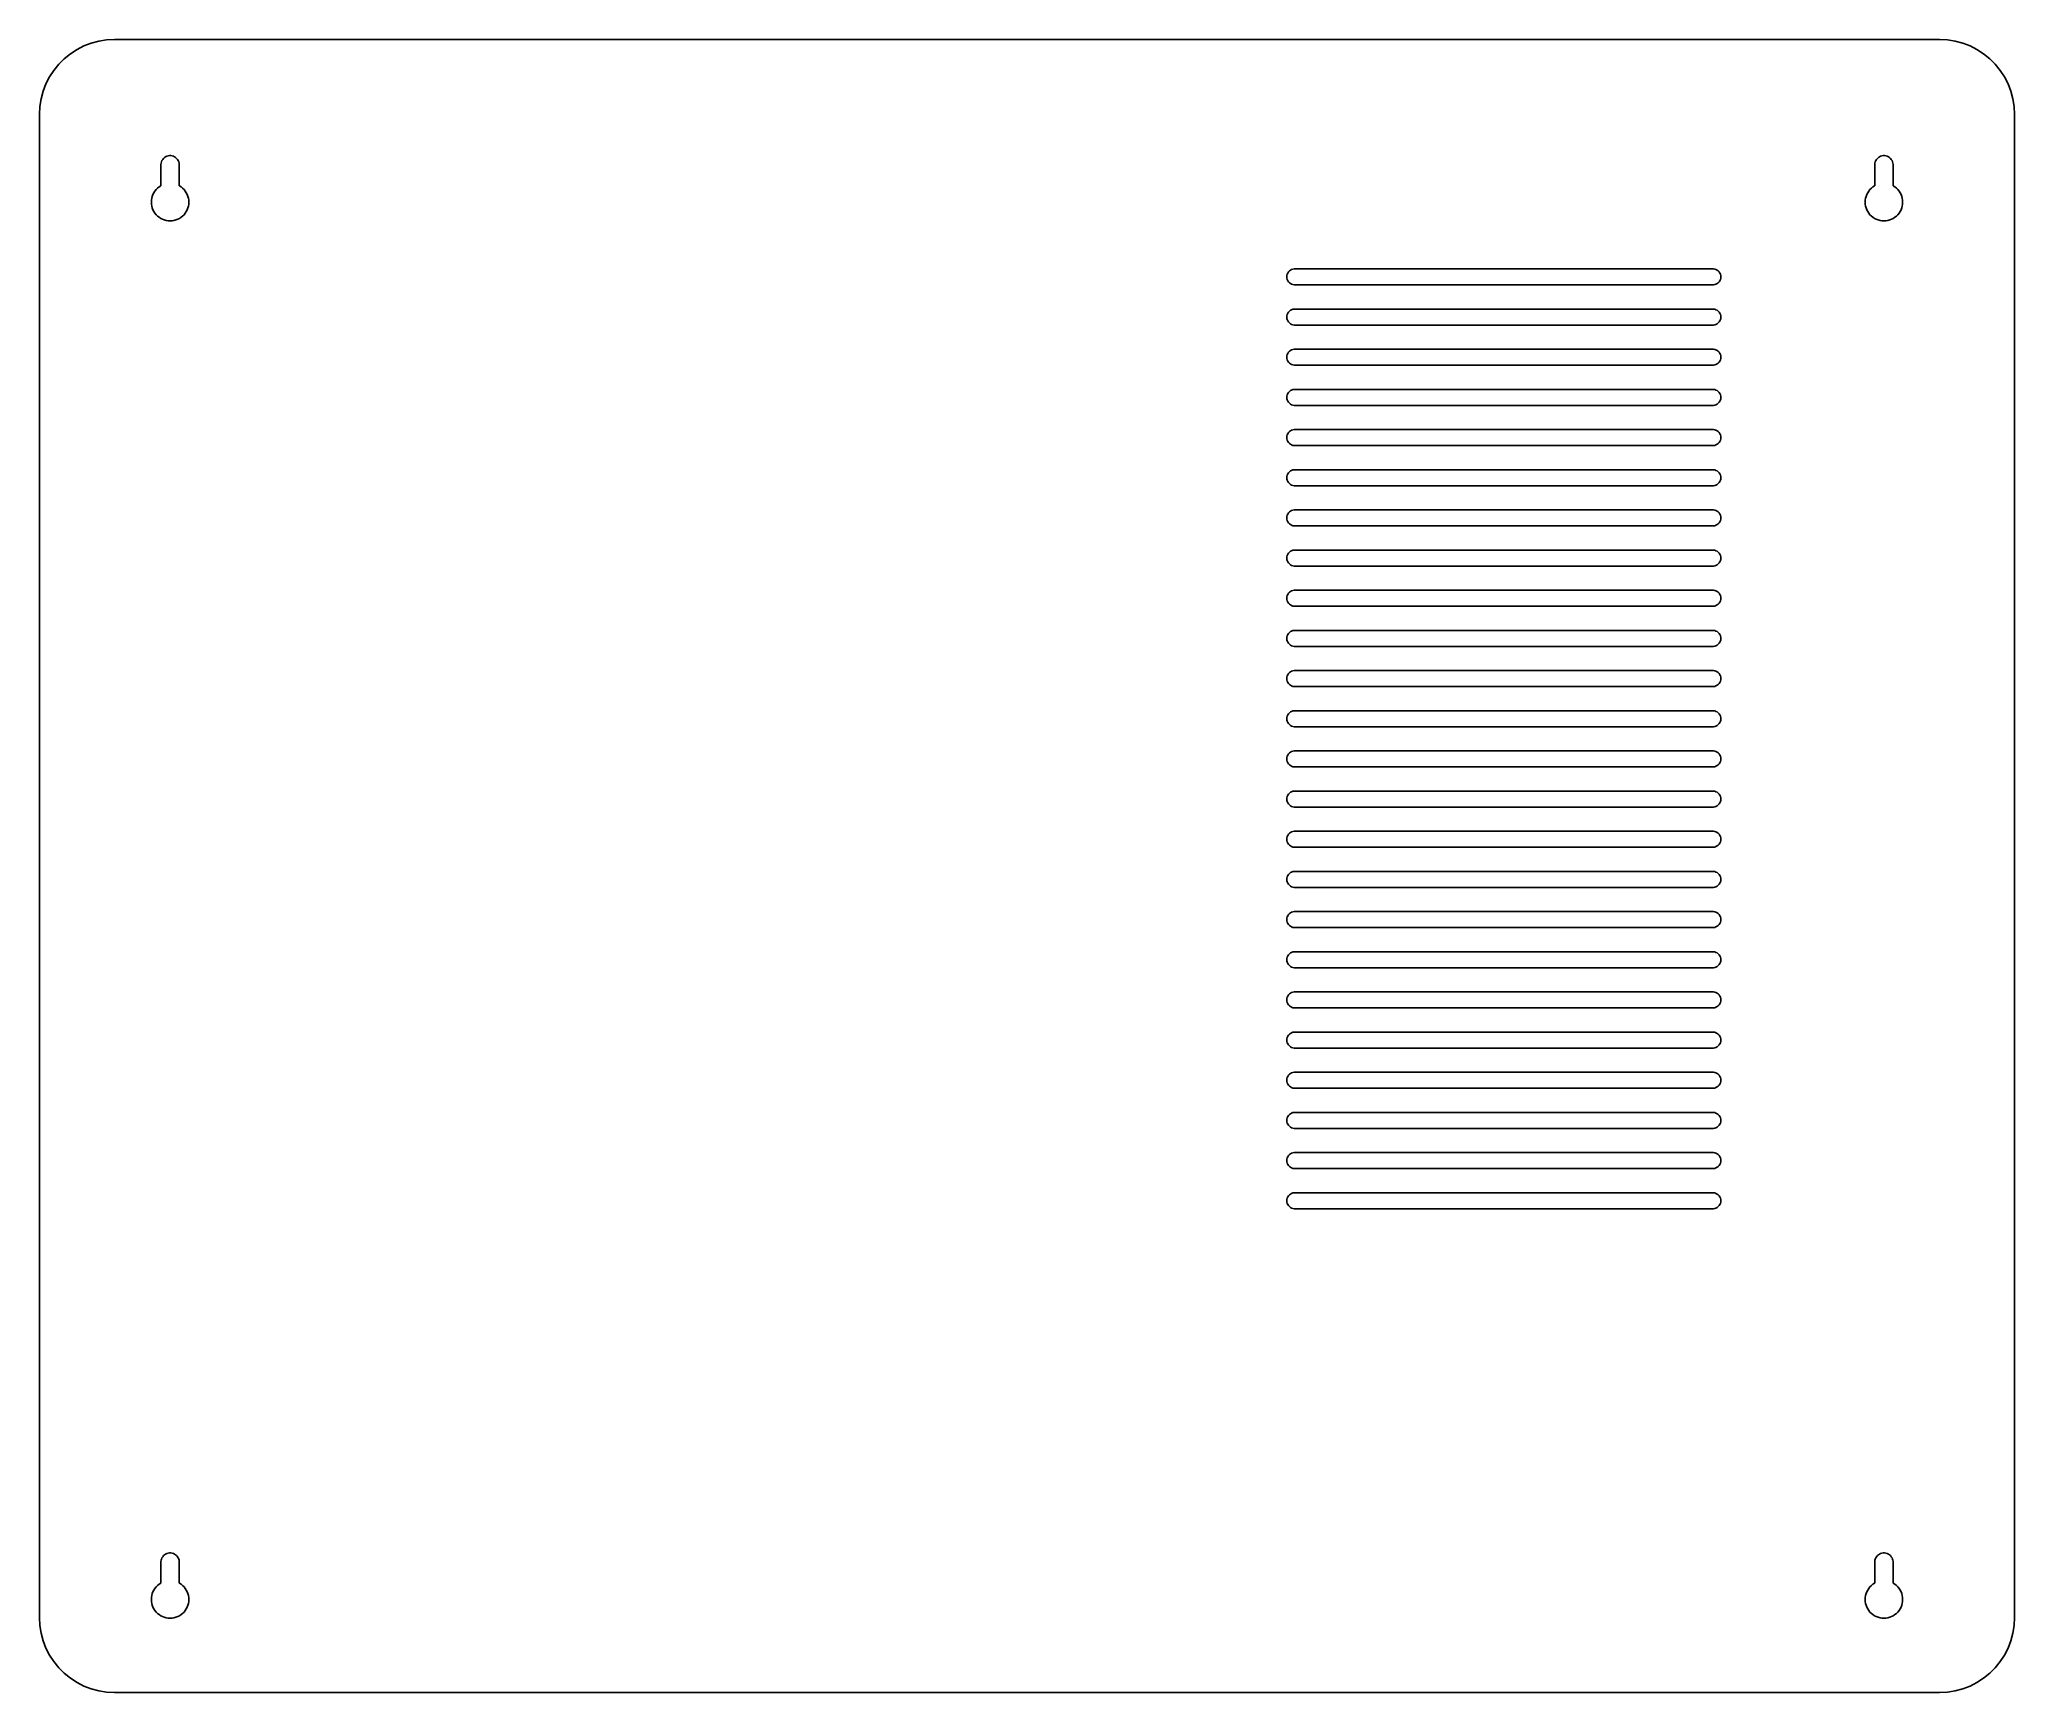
# Model space of a CAD drawing. Header units: metres. Extents: x -184 to 184, y -154 to 154.
import ezdxf

# ---------------------------------------------------------------- set-up
doc = ezdxf.new("R2010")
doc.units = ezdxf.units.M

msp = doc.modelspace()

# ---------------------------------------------------------------- linework, layer by layer
for p, q in [((-178.554, 151.651), (-179.693, 150.729)), ((-177.325, 152.449), (-178.554, 151.651)), ((-176.019, 153.115), (-177.325, 152.449)), ((-174.651, 153.64), (-176.019, 153.115)), ((-173.236, 154.019), (-174.651, 153.64)), ((-171.788, 154.248), (-173.236, 154.019)), ((-170.325, 154.325), (-171.788, 154.248)), ((170.325, 154.325), (-170.325, 154.325)), ((171.788, 154.248), (170.325, 154.325)), ((173.236, 154.019), (171.788, 154.248)), ((174.651, 153.64), (173.236, 154.019)), ((176.019, 153.115), (174.651, 153.64)), ((177.325, 152.449), (176.019, 153.115)), ((178.554, 151.651), (177.325, 152.449)), ((179.693, 150.729), (178.554, 151.651)), ((-181.651, 148.554), (-182.449, 147.325)), ((-180.729, 149.693), (-181.651, 148.554)), ((-179.693, 150.729), (-180.729, 149.693)), ((180.729, 149.693), (179.693, 150.729)), ((181.651, 148.554), (180.729, 149.693)), ((182.449, 147.325), (181.651, 148.554)), ((-183.64, 144.651), (-184.019, 143.236)), ((-183.115, 146.019), (-183.64, 144.651)), ((-182.449, 147.325), (-183.115, 146.019)), ((183.115, 146.019), (182.449, 147.325)), ((183.64, 144.651), (183.115, 146.019)), ((184.019, 143.236), (183.64, 144.651)), ((-184.248, 141.788), (-184.325, 140.325)), ((-184.325, 140.325), (-184.325, -140.325)), ((-184.019, 143.236), (-184.248, 141.788)), ((184.248, 141.788), (184.019, 143.236)), ((184.325, 140.325), (184.248, 141.788)), ((184.325, -140.325), (184.325, 140.325)), ((-161.649, 131.012), (-161.622, 131.259)), ((-161.649, 127.007), (-161.649, 131.012)), ((-161.622, 131.259), (-161.559, 131.499)), ((-161.559, 131.499), (-161.462, 131.727)), ((-161.462, 131.727), (-161.333, 131.939)), ((-161.333, 131.939), (-161.174, 132.13)), ((-161.174, 132.13), (-160.989, 132.296)), ((-160.989, 132.296), (-160.782, 132.432)), ((-160.782, 132.432), (-160.557, 132.538)), ((-160.557, 132.538), (-160.32, 132.609)), ((-160.32, 132.609), (-160.074, 132.645)), ((-160.074, 132.645), (-159.826, 132.645)), ((-159.826, 132.645), (-159.58, 132.609)), ((-159.58, 132.609), (-159.343, 132.538)), ((-159.343, 132.538), (-159.118, 132.432)), ((-159.118, 132.432), (-158.911, 132.296)), ((-158.911, 132.296), (-158.726, 132.13)), ((-158.726, 132.13), (-158.567, 131.939)), ((-158.567, 131.939), (-158.438, 131.727)), ((-158.438, 131.727), (-158.341, 131.499)), ((-158.341, 131.499), (-158.278, 131.259)), ((-158.278, 131.259), (-158.251, 131.012)), ((-158.251, 131.012), (-158.251, 127.007)), ((158.251, 131.012), (158.278, 131.259)), ((158.251, 127.007), (158.251, 131.012)), ((158.278, 131.259), (158.341, 131.499)), ((158.341, 131.499), (158.438, 131.727)), ((158.438, 131.727), (158.567, 131.939)), ((158.567, 131.939), (158.726, 132.13)), ((158.726, 132.13), (158.911, 132.296)), ((158.911, 132.296), (159.118, 132.432)), ((159.118, 132.432), (159.343, 132.538)), ((159.343, 132.538), (159.58, 132.609)), ((159.58, 132.609), (159.826, 132.645)), ((159.826, 132.645), (160.074, 132.645)), ((160.074, 132.645), (160.32, 132.609)), ((160.32, 132.609), (160.557, 132.538)), ((160.557, 132.538), (160.782, 132.432)), ((160.782, 132.432), (160.989, 132.296)), ((160.989, 132.296), (161.174, 132.13)), ((161.174, 132.13), (161.333, 131.939)), ((161.333, 131.939), (161.462, 131.727)), ((161.462, 131.727), (161.559, 131.499)), ((161.559, 131.499), (161.622, 131.259)), ((161.622, 131.259), (161.649, 131.012)), ((161.649, 131.012), (161.649, 127.007)), ((-163.279, 125.032), (-163.147, 125.374)), ((-163.147, 125.374), (-162.981, 125.7)), ((-162.981, 125.7), (-162.782, 126.007)), ((-162.782, 126.007), (-162.551, 126.292)), ((-162.551, 126.292), (-162.292, 126.551)), ((-162.292, 126.551), (-162.007, 126.782)), ((-162.007, 126.782), (-161.7, 126.981)), ((-161.7, 126.981), (-161.649, 127.007)), ((-158.251, 127.007), (-158.2, 126.981)), ((-158.2, 126.981), (-157.893, 126.782)), ((-157.893, 126.782), (-157.608, 126.551)), ((-157.608, 126.551), (-157.349, 126.292)), ((-157.349, 126.292), (-157.118, 126.007)), ((-157.118, 126.007), (-156.919, 125.7)), ((-156.919, 125.7), (-156.753, 125.374)), ((-156.753, 125.374), (-156.621, 125.032)), ((156.621, 125.032), (156.753, 125.374)), ((156.753, 125.374), (156.919, 125.7)), ((156.919, 125.7), (157.118, 126.007)), ((157.118, 126.007), (157.349, 126.292)), ((157.349, 126.292), (157.608, 126.551)), ((157.608, 126.551), (157.893, 126.782)), ((157.893, 126.782), (158.2, 126.981)), ((158.2, 126.981), (158.251, 127.007)), ((161.649, 127.007), (161.7, 126.981)), ((161.7, 126.981), (162.007, 126.782)), ((162.007, 126.782), (162.292, 126.551)), ((162.292, 126.551), (162.551, 126.292)), ((162.551, 126.292), (162.782, 126.007)), ((162.782, 126.007), (162.981, 125.7)), ((162.981, 125.7), (163.147, 125.374)), ((163.147, 125.374), (163.279, 125.032)), ((-163.45, 123.95), (-163.431, 124.316)), ((-163.431, 123.584), (-163.45, 123.95)), ((-163.431, 124.316), (-163.374, 124.678)), ((-163.374, 123.222), (-163.431, 123.584)), ((-163.374, 124.678), (-163.279, 125.032)), ((-163.279, 122.868), (-163.374, 123.222)), ((-163.147, 122.526), (-163.279, 122.868)), ((-162.981, 122.2), (-163.147, 122.526)), ((-162.782, 121.893), (-162.981, 122.2)), ((-162.551, 121.608), (-162.782, 121.893)), ((-157.118, 121.893), (-157.349, 121.608)), ((-156.919, 122.2), (-157.118, 121.893)), ((-156.753, 122.526), (-156.919, 122.2)), ((-156.621, 122.868), (-156.753, 122.526)), ((-156.621, 125.032), (-156.526, 124.678)), ((-156.526, 123.222), (-156.621, 122.868)), ((-156.526, 124.678), (-156.469, 124.316)), ((-156.469, 123.584), (-156.526, 123.222)), ((-156.469, 124.316), (-156.45, 123.95)), ((-156.45, 123.95), (-156.469, 123.584)), ((156.45, 123.95), (156.469, 124.316)), ((156.469, 123.584), (156.45, 123.95)), ((156.469, 124.316), (156.526, 124.678)), ((156.526, 123.222), (156.469, 123.584)), ((156.526, 124.678), (156.621, 125.032)), ((156.621, 122.868), (156.526, 123.222)), ((156.753, 122.526), (156.621, 122.868)), ((156.919, 122.2), (156.753, 122.526)), ((157.118, 121.893), (156.919, 122.2)), ((157.349, 121.608), (157.118, 121.893)), ((162.782, 121.893), (162.551, 121.608)), ((162.981, 122.2), (162.782, 121.893)), ((163.147, 122.526), (162.981, 122.2)), ((163.279, 122.868), (163.147, 122.526)), ((163.279, 125.032), (163.374, 124.678)), ((163.374, 123.222), (163.279, 122.868)), ((163.374, 124.678), (163.431, 124.316)), ((163.431, 123.584), (163.374, 123.222)), ((163.431, 124.316), (163.45, 123.95)), ((163.45, 123.95), (163.431, 123.584)), ((-162.292, 121.349), (-162.551, 121.608)), ((-162.007, 121.118), (-162.292, 121.349)), ((-161.7, 120.919), (-162.007, 121.118)), ((-161.374, 120.753), (-161.7, 120.919)), ((-161.032, 120.621), (-161.374, 120.753)), ((-160.678, 120.526), (-161.032, 120.621)), ((-160.316, 120.469), (-160.678, 120.526)), ((-159.95, 120.45), (-160.316, 120.469)), ((-159.584, 120.469), (-159.95, 120.45)), ((-159.222, 120.526), (-159.584, 120.469)), ((-158.868, 120.621), (-159.222, 120.526)), ((-158.526, 120.753), (-158.868, 120.621)), ((-158.2, 120.919), (-158.526, 120.753)), ((-157.893, 121.118), (-158.2, 120.919)), ((-157.608, 121.349), (-157.893, 121.118)), ((-157.349, 121.608), (-157.608, 121.349)), ((157.608, 121.349), (157.349, 121.608)), ((157.893, 121.118), (157.608, 121.349)), ((158.2, 120.919), (157.893, 121.118)), ((158.526, 120.753), (158.2, 120.919)), ((158.868, 120.621), (158.526, 120.753)), ((159.222, 120.526), (158.868, 120.621)), ((159.584, 120.469), (159.222, 120.526)), ((159.95, 120.45), (159.584, 120.469)), ((160.316, 120.469), (159.95, 120.45)), ((160.678, 120.526), (160.316, 120.469)), ((161.032, 120.621), (160.678, 120.526)), ((161.374, 120.753), (161.032, 120.621)), ((161.7, 120.919), (161.374, 120.753)), ((162.007, 121.118), (161.7, 120.919)), ((162.292, 121.349), (162.007, 121.118)), ((162.551, 121.608), (162.292, 121.349)), ((48.5813, 110.487), (48.6808, 110.714)), ((48.6808, 110.714), (48.8163, 110.921)), ((48.8163, 110.921), (48.9841, 111.104)), ((48.9841, 111.104), (49.1796, 111.256)), ((49.1796, 111.256), (49.3974, 111.374)), ((49.3974, 111.374), (49.6318, 111.454)), ((49.6318, 111.454), (49.8761, 111.495)), ((49.8761, 111.495), (128.124, 111.495)), ((128.124, 111.495), (128.368, 111.454)), ((128.368, 111.454), (128.603, 111.374)), ((128.603, 111.374), (128.82, 111.256)), ((128.82, 111.256), (129.016, 111.104)), ((129.016, 111.104), (129.184, 110.921)), ((129.184, 110.921), (129.319, 110.714)), ((129.319, 110.714), (129.419, 110.487)), ((48.5, 110), (48.5204, 110.247)), ((48.5204, 109.753), (48.5, 110)), ((48.5204, 110.247), (48.5813, 110.487)), ((48.5813, 109.513), (48.5204, 109.753)), ((48.6808, 109.286), (48.5813, 109.513)), ((48.8163, 109.079), (48.6808, 109.286)), ((48.9841, 108.896), (48.8163, 109.079)), ((49.1796, 108.744), (48.9841, 108.896)), ((49.3974, 108.626), (49.1796, 108.744)), ((49.6318, 108.546), (49.3974, 108.626)), ((49.8761, 108.505), (49.6318, 108.546)), ((128.124, 108.505), (49.8761, 108.505)), ((128.368, 108.546), (128.124, 108.505)), ((128.603, 108.626), (128.368, 108.546)), ((128.82, 108.744), (128.603, 108.626)), ((129.016, 108.896), (128.82, 108.744)), ((129.184, 109.079), (129.016, 108.896)), ((129.319, 109.286), (129.184, 109.079)), ((129.419, 109.513), (129.319, 109.286)), ((129.419, 110.487), (129.48, 110.247)), ((129.48, 109.753), (129.419, 109.513)), ((129.48, 110.247), (129.5, 110)), ((129.5, 110), (129.48, 109.753)), ((48.6808, 103.214), (48.8163, 103.421)), ((48.8163, 103.421), (48.9841, 103.604)), ((48.9841, 103.604), (49.1796, 103.756)), ((49.1796, 103.756), (49.3974, 103.874)), ((49.3974, 103.874), (49.6318, 103.954)), ((49.6318, 103.954), (49.8761, 103.995)), ((49.8761, 103.995), (128.124, 103.995)), ((128.124, 103.995), (128.368, 103.954)), ((128.368, 103.954), (128.603, 103.874)), ((128.603, 103.874), (128.82, 103.756)), ((128.82, 103.756), (129.016, 103.604)), ((129.016, 103.604), (129.184, 103.421)), ((129.184, 103.421), (129.319, 103.214)), ((48.5, 102.5), (48.5204, 102.747)), ((48.5204, 102.253), (48.5, 102.5)), ((48.5204, 102.747), (48.5813, 102.987)), ((48.5813, 102.013), (48.5204, 102.253)), ((48.5813, 102.987), (48.6808, 103.214)), ((48.6808, 101.786), (48.5813, 102.013)), ((48.8163, 101.579), (48.6808, 101.786)), ((48.9841, 101.396), (48.8163, 101.579)), ((49.1796, 101.244), (48.9841, 101.396)), ((49.3974, 101.126), (49.1796, 101.244)), ((49.6318, 101.046), (49.3974, 101.126)), ((49.8761, 101.005), (49.6318, 101.046)), ((128.124, 101.005), (49.8761, 101.005)), ((128.368, 101.046), (128.124, 101.005)), ((128.603, 101.126), (128.368, 101.046)), ((128.82, 101.244), (128.603, 101.126)), ((129.016, 101.396), (128.82, 101.244)), ((129.184, 101.579), (129.016, 101.396)), ((129.319, 101.786), (129.184, 101.579)), ((129.319, 103.214), (129.419, 102.987)), ((129.419, 102.013), (129.319, 101.786)), ((129.419, 102.987), (129.48, 102.747)), ((129.48, 102.253), (129.419, 102.013)), ((129.48, 102.747), (129.5, 102.5)), ((129.5, 102.5), (129.48, 102.253)), ((48.6808, 95.7139), (48.8163, 95.9213)), ((48.8163, 95.9213), (48.9841, 96.1036)), ((48.9841, 96.1036), (49.1796, 96.2558)), ((49.1796, 96.2558), (49.3974, 96.3737)), ((49.3974, 96.3737), (49.6318, 96.4541)), ((49.6318, 96.4541), (49.8761, 96.4949)), ((49.8761, 96.4949), (128.124, 96.4949)), ((128.124, 96.4949), (128.368, 96.4541)), ((128.368, 96.4541), (128.603, 96.3737)), ((128.603, 96.3737), (128.82, 96.2558)), ((128.82, 96.2558), (129.016, 96.1036)), ((129.016, 96.1036), (129.184, 95.9213)), ((129.184, 95.9213), (129.319, 95.7139)), ((48.5, 95), (48.5204, 95.2469)), ((48.5204, 94.7531), (48.5, 95)), ((48.5204, 95.2469), (48.5813, 95.487)), ((48.5813, 94.513), (48.5204, 94.7531)), ((48.5813, 95.487), (48.6808, 95.7139)), ((48.6808, 94.2861), (48.5813, 94.513)), ((48.8163, 94.0787), (48.6808, 94.2861)), ((48.9841, 93.8964), (48.8163, 94.0787)), ((49.1796, 93.7442), (48.9841, 93.8964)), ((49.3974, 93.6263), (49.1796, 93.7442)), ((49.6318, 93.5459), (49.3974, 93.6263)), ((49.8761, 93.5051), (49.6318, 93.5459)), ((128.124, 93.5051), (49.8761, 93.5051)), ((128.368, 93.5459), (128.124, 93.5051)), ((128.603, 93.6263), (128.368, 93.5459)), ((128.82, 93.7442), (128.603, 93.6263)), ((129.016, 93.8964), (128.82, 93.7442)), ((129.184, 94.0787), (129.016, 93.8964)), ((129.319, 94.2861), (129.184, 94.0787)), ((129.319, 95.7139), (129.419, 95.487)), ((129.419, 94.513), (129.319, 94.2861)), ((129.419, 95.487), (129.48, 95.2469)), ((129.48, 94.7531), (129.419, 94.513)), ((129.48, 95.2469), (129.5, 95)), ((129.5, 95), (129.48, 94.7531)), ((48.8163, 88.4213), (48.9841, 88.6036)), ((48.9841, 88.6036), (49.1796, 88.7558)), ((49.1796, 88.7558), (49.3974, 88.8737)), ((49.3974, 88.8737), (49.6318, 88.9541)), ((49.6318, 88.9541), (49.8761, 88.9949)), ((49.8761, 88.9949), (128.124, 88.9949)), ((128.124, 88.9949), (128.368, 88.9541)), ((128.368, 88.9541), (128.603, 88.8737)), ((128.603, 88.8737), (128.82, 88.7558)), ((128.82, 88.7558), (129.016, 88.6036)), ((129.016, 88.6036), (129.184, 88.4213)), ((48.5, 87.5), (48.5204, 87.7469)), ((48.5204, 87.2531), (48.5, 87.5)), ((48.5204, 87.7469), (48.5813, 87.987)), ((48.5813, 87.013), (48.5204, 87.2531)), ((48.5813, 87.987), (48.6808, 88.2139)), ((48.6808, 86.7861), (48.5813, 87.013)), ((48.6808, 88.2139), (48.8163, 88.4213)), ((48.8163, 86.5787), (48.6808, 86.7861)), ((48.9841, 86.3964), (48.8163, 86.5787)), ((49.1796, 86.2442), (48.9841, 86.3964)), ((49.3974, 86.1263), (49.1796, 86.2442)), ((49.6318, 86.0459), (49.3974, 86.1263)), ((49.8761, 86.0051), (49.6318, 86.0459)), ((128.124, 86.0051), (49.8761, 86.0051)), ((128.368, 86.0459), (128.124, 86.0051)), ((128.603, 86.1263), (128.368, 86.0459)), ((128.82, 86.2442), (128.603, 86.1263)), ((129.016, 86.3964), (128.82, 86.2442)), ((129.184, 86.5787), (129.016, 86.3964)), ((129.184, 88.4213), (129.319, 88.2139)), ((129.319, 86.7861), (129.184, 86.5787)), ((129.319, 88.2139), (129.419, 87.987)), ((129.419, 87.013), (129.319, 86.7861)), ((129.419, 87.987), (129.48, 87.7469)), ((129.48, 87.2531), (129.419, 87.013)), ((129.48, 87.7469), (129.5, 87.5)), ((129.5, 87.5), (129.48, 87.2531)), ((48.8163, 80.9213), (48.9841, 81.1036)), ((48.9841, 81.1036), (49.1796, 81.2558)), ((49.1796, 81.2558), (49.3974, 81.3737)), ((49.3974, 81.3737), (49.6318, 81.4541)), ((49.6318, 81.4541), (49.8761, 81.4949)), ((49.8761, 81.4949), (128.124, 81.4949)), ((128.124, 81.4949), (128.368, 81.4541)), ((128.368, 81.4541), (128.603, 81.3737)), ((128.603, 81.3737), (128.82, 81.2558)), ((128.82, 81.2558), (129.016, 81.1036)), ((129.016, 81.1036), (129.184, 80.9213)), ((48.5, 80), (48.5204, 80.2469)), ((48.5204, 79.7531), (48.5, 80)), ((48.5204, 80.2469), (48.5813, 80.487)), ((48.5813, 79.513), (48.5204, 79.7531)), ((48.5813, 80.487), (48.6808, 80.7139)), ((48.6808, 79.2861), (48.5813, 79.513)), ((48.6808, 80.7139), (48.8163, 80.9213)), ((48.8163, 79.0787), (48.6808, 79.2861)), ((48.9841, 78.8964), (48.8163, 79.0787)), ((49.1796, 78.7442), (48.9841, 78.8964)), ((49.3974, 78.6263), (49.1796, 78.7442)), ((49.6318, 78.5459), (49.3974, 78.6263)), ((49.8761, 78.5051), (49.6318, 78.5459)), ((128.124, 78.5051), (49.8761, 78.5051)), ((128.368, 78.5459), (128.124, 78.5051)), ((128.603, 78.6263), (128.368, 78.5459)), ((128.82, 78.7442), (128.603, 78.6263)), ((129.016, 78.8964), (128.82, 78.7442)), ((129.184, 79.0787), (129.016, 78.8964)), ((129.184, 80.9213), (129.319, 80.7139)), ((129.319, 79.2861), (129.184, 79.0787)), ((129.319, 80.7139), (129.419, 80.487)), ((129.419, 79.513), (129.319, 79.2861)), ((129.419, 80.487), (129.48, 80.2469)), ((129.48, 79.7531), (129.419, 79.513)), ((129.48, 80.2469), (129.5, 80)), ((129.5, 80), (129.48, 79.7531)), ((48.9841, 73.6036), (49.1796, 73.7558)), ((49.1796, 73.7558), (49.3974, 73.8737)), ((49.3974, 73.8737), (49.6318, 73.9541)), ((49.6318, 73.9541), (49.8761, 73.9949)), ((49.8761, 73.9949), (128.124, 73.9949)), ((128.124, 73.9949), (128.368, 73.9541)), ((128.368, 73.9541), (128.603, 73.8737)), ((128.603, 73.8737), (128.82, 73.7558)), ((128.82, 73.7558), (129.016, 73.6036)), ((48.5, 72.5), (48.5204, 72.7469)), ((48.5204, 72.2531), (48.5, 72.5)), ((48.5204, 72.7469), (48.5813, 72.987)), ((48.5813, 72.013), (48.5204, 72.2531)), ((48.5813, 72.987), (48.6808, 73.2139)), ((48.6808, 71.7861), (48.5813, 72.013)), ((48.6808, 73.2139), (48.8163, 73.4213)), ((48.8163, 71.5787), (48.6808, 71.7861)), ((48.8163, 73.4213), (48.9841, 73.6036)), ((48.9841, 71.3964), (48.8163, 71.5787)), ((49.1796, 71.2442), (48.9841, 71.3964)), ((49.3974, 71.1263), (49.1796, 71.2442)), ((49.6318, 71.0459), (49.3974, 71.1263)), ((49.8761, 71.0051), (49.6318, 71.0459)), ((128.124, 71.0051), (49.8761, 71.0051)), ((128.368, 71.0459), (128.124, 71.0051)), ((128.603, 71.1263), (128.368, 71.0459)), ((128.82, 71.2442), (128.603, 71.1263)), ((129.016, 71.3964), (128.82, 71.2442)), ((129.016, 73.6036), (129.184, 73.4213)), ((129.184, 71.5787), (129.016, 71.3964)), ((129.184, 73.4213), (129.319, 73.2139)), ((129.319, 71.7861), (129.184, 71.5787)), ((129.319, 73.2139), (129.419, 72.987)), ((129.419, 72.013), (129.319, 71.7861)), ((129.419, 72.987), (129.48, 72.7469)), ((129.48, 72.2531), (129.419, 72.013)), ((129.48, 72.7469), (129.5, 72.5)), ((129.5, 72.5), (129.48, 72.2531)), ((49.1796, 66.2558), (49.3974, 66.3737)), ((49.3974, 66.3737), (49.6318, 66.4541)), ((49.6318, 66.4541), (49.8761, 66.4949)), ((49.8761, 66.4949), (128.124, 66.4949)), ((128.124, 66.4949), (128.368, 66.4541)), ((128.368, 66.4541), (128.603, 66.3737)), ((128.603, 66.3737), (128.82, 66.2558)), ((48.5, 65), (48.5204, 65.2469)), ((48.5204, 64.7531), (48.5, 65)), ((48.5204, 65.2469), (48.5813, 65.487)), ((48.5813, 64.513), (48.5204, 64.7531)), ((48.5813, 65.487), (48.6808, 65.7139)), ((48.6808, 64.2861), (48.5813, 64.513)), ((48.6808, 65.7139), (48.8163, 65.9213)), ((48.8163, 64.0787), (48.6808, 64.2861)), ((48.8163, 65.9213), (48.9841, 66.1036)), ((48.9841, 63.8964), (48.8163, 64.0787)), ((48.9841, 66.1036), (49.1796, 66.2558)), ((49.1796, 63.7442), (48.9841, 63.8964)), ((49.3974, 63.6263), (49.1796, 63.7442)), ((49.6318, 63.5459), (49.3974, 63.6263)), ((49.8761, 63.5051), (49.6318, 63.5459)), ((128.124, 63.5051), (49.8761, 63.5051)), ((128.368, 63.5459), (128.124, 63.5051)), ((128.603, 63.6263), (128.368, 63.5459)), ((128.82, 63.7442), (128.603, 63.6263)), ((128.82, 66.2558), (129.016, 66.1036)), ((129.016, 63.8964), (128.82, 63.7442)), ((129.016, 66.1036), (129.184, 65.9213)), ((129.184, 64.0787), (129.016, 63.8964)), ((129.184, 65.9213), (129.319, 65.7139)), ((129.319, 64.2861), (129.184, 64.0787)), ((129.319, 65.7139), (129.419, 65.487)), ((129.419, 64.513), (129.319, 64.2861)), ((129.419, 65.487), (129.48, 65.2469)), ((129.48, 64.7531), (129.419, 64.513)), ((129.48, 65.2469), (129.5, 65)), ((129.5, 65), (129.48, 64.7531)), ((49.6318, 58.9541), (49.8761, 58.9949)), ((49.8761, 58.9949), (128.124, 58.9949)), ((128.124, 58.9949), (128.368, 58.9541)), ((48.5, 57.5), (48.5204, 57.7469)), ((48.5204, 57.2531), (48.5, 57.5)), ((48.5204, 57.7469), (48.5813, 57.987)), ((48.5813, 57.0129), (48.5204, 57.2531)), ((48.5813, 57.987), (48.6808, 58.2139)), ((48.6808, 56.7861), (48.5813, 57.0129)), ((48.6808, 58.2139), (48.8163, 58.4213)), ((48.8163, 56.5787), (48.6808, 56.7861)), ((48.8163, 58.4213), (48.9841, 58.6036)), ((48.9841, 56.3964), (48.8163, 56.5787)), ((48.9841, 58.6036), (49.1796, 58.7558)), ((49.1796, 56.2442), (48.9841, 56.3964)), ((49.1796, 58.7558), (49.3974, 58.8737)), ((49.3974, 56.1263), (49.1796, 56.2442)), ((49.3974, 58.8737), (49.6318, 58.9541)), ((49.6318, 56.0459), (49.3974, 56.1263)), ((49.8761, 56.0051), (49.6318, 56.0459)), ((128.124, 56.0051), (49.8761, 56.0051)), ((128.368, 56.0459), (128.124, 56.0051)), ((128.368, 58.9541), (128.603, 58.8737)), ((128.603, 56.1263), (128.368, 56.0459)), ((128.603, 58.8737), (128.82, 58.7558)), ((128.82, 56.2442), (128.603, 56.1263)), ((128.82, 58.7558), (129.016, 58.6036)), ((129.016, 56.3964), (128.82, 56.2442)), ((129.016, 58.6036), (129.184, 58.4213)), ((129.184, 56.5787), (129.016, 56.3964)), ((129.184, 58.4213), (129.319, 58.2139)), ((129.319, 56.7861), (129.184, 56.5787)), ((129.319, 58.2139), (129.419, 57.987)), ((129.419, 57.0129), (129.319, 56.7861)), ((129.419, 57.987), (129.48, 57.7469)), ((129.48, 57.2531), (129.419, 57.0129)), ((129.48, 57.7469), (129.5, 57.5)), ((129.5, 57.5), (129.48, 57.2531)), ((48.5, 50), (48.5204, 50.2469)), ((48.5204, 49.7531), (48.5, 50)), ((48.5204, 50.2469), (48.5813, 50.487)), ((48.5813, 49.5129), (48.5204, 49.7531)), ((48.5813, 50.487), (48.6808, 50.7139)), ((48.6808, 49.2861), (48.5813, 49.5129)), ((48.6808, 50.7139), (48.8163, 50.9213)), ((48.8163, 49.0787), (48.6808, 49.2861)), ((48.8163, 50.9213), (48.9841, 51.1036)), ((48.9841, 48.8964), (48.8163, 49.0787)), ((48.9841, 51.1036), (49.1796, 51.2558)), ((49.1796, 48.7442), (48.9841, 48.8964)), ((49.1796, 51.2558), (49.3974, 51.3737)), ((49.3974, 48.6263), (49.1796, 48.7442)), ((49.3974, 51.3737), (49.6318, 51.4541)), ((49.6318, 48.5459), (49.3974, 48.6263)), ((49.6318, 51.4541), (49.8761, 51.4949)), ((49.8761, 48.5051), (49.6318, 48.5459)), ((49.8761, 51.4949), (128.124, 51.4949)), ((128.124, 48.5051), (49.8761, 48.5051)), ((128.124, 51.4949), (128.368, 51.4541)), ((128.368, 48.5459), (128.124, 48.5051)), ((128.368, 51.4541), (128.603, 51.3737)), ((128.603, 48.6263), (128.368, 48.5459)), ((128.603, 51.3737), (128.82, 51.2558)), ((128.82, 48.7442), (128.603, 48.6263)), ((128.82, 51.2558), (129.016, 51.1036)), ((129.016, 48.8964), (128.82, 48.7442)), ((129.016, 51.1036), (129.184, 50.9213)), ((129.184, 49.0787), (129.016, 48.8964)), ((129.184, 50.9213), (129.319, 50.7139)), ((129.319, 49.2861), (129.184, 49.0787)), ((129.319, 50.7139), (129.419, 50.487)), ((129.419, 49.5129), (129.319, 49.2861)), ((129.419, 50.487), (129.48, 50.2469)), ((129.48, 49.7531), (129.419, 49.5129)), ((129.48, 50.2469), (129.5, 50)), ((129.5, 50), (129.48, 49.7531)), ((48.5, 42.5), (48.5204, 42.7469)), ((48.5204, 42.2531), (48.5, 42.5)), ((48.5204, 42.7469), (48.5813, 42.987)), ((48.5813, 42.0129), (48.5204, 42.2531)), ((48.5813, 42.987), (48.6808, 43.2139)), ((48.6808, 41.7861), (48.5813, 42.0129)), ((48.6808, 43.2139), (48.8163, 43.4213)), ((48.8163, 41.5787), (48.6808, 41.7861)), ((48.8163, 43.4213), (48.9841, 43.6036)), ((48.9841, 41.3964), (48.8163, 41.5787)), ((48.9841, 43.6036), (49.1796, 43.7558)), ((49.1796, 41.2442), (48.9841, 41.3964)), ((49.1796, 43.7558), (49.3974, 43.8737)), ((49.3974, 41.1263), (49.1796, 41.2442)), ((49.3974, 43.8737), (49.6318, 43.9541)), ((49.6318, 41.0459), (49.3974, 41.1263)), ((49.6318, 43.9541), (49.8761, 43.9949)), ((49.8761, 41.0051), (49.6318, 41.0459)), ((49.8761, 43.9949), (128.124, 43.9949)), ((128.124, 41.0051), (49.8761, 41.0051)), ((128.124, 43.9949), (128.368, 43.9541)), ((128.368, 41.0459), (128.124, 41.0051)), ((128.368, 43.9541), (128.603, 43.8737)), ((128.603, 41.1263), (128.368, 41.0459)), ((128.603, 43.8737), (128.82, 43.7558)), ((128.82, 41.2442), (128.603, 41.1263)), ((128.82, 43.7558), (129.016, 43.6036)), ((129.016, 41.3964), (128.82, 41.2442)), ((129.016, 43.6036), (129.184, 43.4213)), ((129.184, 41.5787), (129.016, 41.3964)), ((129.184, 43.4213), (129.319, 43.2139)), ((129.319, 41.7861), (129.184, 41.5787)), ((129.319, 43.2139), (129.419, 42.987)), ((129.419, 42.0129), (129.319, 41.7861)), ((129.419, 42.987), (129.48, 42.7469)), ((129.48, 42.2531), (129.419, 42.0129)), ((129.48, 42.7469), (129.5, 42.5)), ((129.5, 42.5), (129.48, 42.2531)), ((48.5, 35), (48.5204, 35.2469)), ((48.5204, 34.7531), (48.5, 35)), ((48.5204, 35.2469), (48.5813, 35.487)), ((48.5813, 34.5129), (48.5204, 34.7531)), ((48.5813, 35.487), (48.6808, 35.7139)), ((48.6808, 34.2861), (48.5813, 34.5129)), ((48.6808, 35.7139), (48.8163, 35.9213)), ((48.8163, 34.0787), (48.6808, 34.2861)), ((48.8163, 35.9213), (48.9841, 36.1036)), ((48.9841, 33.8964), (48.8163, 34.0787)), ((48.9841, 36.1036), (49.1796, 36.2558)), ((49.1796, 33.7442), (48.9841, 33.8964)), ((49.1796, 36.2558), (49.3974, 36.3737)), ((49.3974, 33.6263), (49.1796, 33.7442)), ((49.3974, 36.3737), (49.6318, 36.4541)), ((49.6318, 33.5459), (49.3974, 33.6263)), ((49.6318, 36.4541), (49.8761, 36.4949)), ((49.8761, 33.5051), (49.6318, 33.5459)), ((49.8761, 36.4949), (128.124, 36.4949)), ((128.124, 33.5051), (49.8761, 33.5051)), ((128.124, 36.4949), (128.368, 36.4541)), ((128.368, 33.5459), (128.124, 33.5051)), ((128.368, 36.4541), (128.603, 36.3737)), ((128.603, 33.6263), (128.368, 33.5459)), ((128.603, 36.3737), (128.82, 36.2558)), ((128.82, 33.7442), (128.603, 33.6263)), ((128.82, 36.2558), (129.016, 36.1036)), ((129.016, 33.8964), (128.82, 33.7442)), ((129.016, 36.1036), (129.184, 35.9213)), ((129.184, 34.0787), (129.016, 33.8964)), ((129.184, 35.9213), (129.319, 35.7139)), ((129.319, 34.2861), (129.184, 34.0787)), ((129.319, 35.7139), (129.419, 35.487)), ((129.419, 34.5129), (129.319, 34.2861)), ((129.419, 35.487), (129.48, 35.2469)), ((129.48, 34.7531), (129.419, 34.5129)), ((129.48, 35.2469), (129.5, 35)), ((129.5, 35), (129.48, 34.7531)), ((48.5, 27.5), (48.5204, 27.7469)), ((48.5204, 27.2531), (48.5, 27.5)), ((48.5204, 27.7469), (48.5813, 27.987)), ((48.5813, 27.0129), (48.5204, 27.2531)), ((48.5813, 27.987), (48.6808, 28.2139)), ((48.6808, 26.7861), (48.5813, 27.0129)), ((48.6808, 28.2139), (48.8163, 28.4213)), ((48.8163, 26.5787), (48.6808, 26.7861)), ((48.8163, 28.4213), (48.9841, 28.6036)), ((48.9841, 26.3964), (48.8163, 26.5787)), ((48.9841, 28.6036), (49.1796, 28.7557)), ((49.1796, 26.2442), (48.9841, 26.3964)), ((49.1796, 28.7557), (49.3974, 28.8737)), ((49.3974, 26.1263), (49.1796, 26.2442)), ((49.3974, 28.8737), (49.6318, 28.9541)), ((49.6318, 26.0459), (49.3974, 26.1263)), ((49.6318, 28.9541), (49.8761, 28.9949)), ((49.8761, 26.0051), (49.6318, 26.0459)), ((49.8761, 28.9949), (128.124, 28.9949)), ((128.124, 26.0051), (49.8761, 26.0051)), ((128.124, 28.9949), (128.368, 28.9541)), ((128.368, 26.0459), (128.124, 26.0051)), ((128.368, 28.9541), (128.603, 28.8737)), ((128.603, 26.1263), (128.368, 26.0459)), ((128.603, 28.8737), (128.82, 28.7557)), ((128.82, 26.2442), (128.603, 26.1263)), ((128.82, 28.7557), (129.016, 28.6036)), ((129.016, 26.3964), (128.82, 26.2442)), ((129.016, 28.6036), (129.184, 28.4213)), ((129.184, 26.5787), (129.016, 26.3964)), ((129.184, 28.4213), (129.319, 28.2139)), ((129.319, 26.7861), (129.184, 26.5787)), ((129.319, 28.2139), (129.419, 27.987)), ((129.419, 27.0129), (129.319, 26.7861)), ((129.419, 27.987), (129.48, 27.7469)), ((129.48, 27.2531), (129.419, 27.0129)), ((129.48, 27.7469), (129.5, 27.5)), ((129.5, 27.5), (129.48, 27.2531)), ((48.5, 20), (48.5204, 20.2469)), ((48.5204, 19.7531), (48.5, 20)), ((48.5204, 20.2469), (48.5813, 20.487)), ((48.5813, 19.5129), (48.5204, 19.7531)), ((48.5813, 20.487), (48.6808, 20.7139)), ((48.6808, 19.2861), (48.5813, 19.5129)), ((48.6808, 20.7139), (48.8163, 20.9213)), ((48.8163, 19.0787), (48.6808, 19.2861)), ((48.8163, 20.9213), (48.9841, 21.1036)), ((48.9841, 18.8964), (48.8163, 19.0787)), ((48.9841, 21.1036), (49.1796, 21.2557)), ((49.1796, 18.7442), (48.9841, 18.8964)), ((49.1796, 21.2557), (49.3974, 21.3737)), ((49.3974, 18.6263), (49.1796, 18.7442)), ((49.3974, 21.3737), (49.6318, 21.4541)), ((49.6318, 18.5459), (49.3974, 18.6263)), ((49.6318, 21.4541), (49.8761, 21.4949)), ((49.8761, 18.5051), (49.6318, 18.5459)), ((49.8761, 21.4949), (128.124, 21.4949)), ((128.124, 18.5051), (49.8761, 18.5051)), ((128.124, 21.4949), (128.368, 21.4541)), ((128.368, 18.5459), (128.124, 18.5051)), ((128.368, 21.4541), (128.603, 21.3737)), ((128.603, 18.6263), (128.368, 18.5459)), ((128.603, 21.3737), (128.82, 21.2557)), ((128.82, 18.7442), (128.603, 18.6263)), ((128.82, 21.2557), (129.016, 21.1036)), ((129.016, 18.8964), (128.82, 18.7442)), ((129.016, 21.1036), (129.184, 20.9213)), ((129.184, 19.0787), (129.016, 18.8964)), ((129.184, 20.9213), (129.319, 20.7139)), ((129.319, 19.2861), (129.184, 19.0787)), ((129.319, 20.7139), (129.419, 20.487)), ((129.419, 19.5129), (129.319, 19.2861)), ((129.419, 20.487), (129.48, 20.2469)), ((129.48, 19.7531), (129.419, 19.5129)), ((129.48, 20.2469), (129.5, 20)), ((129.5, 20), (129.48, 19.7531)), ((48.5, 12.5), (48.5204, 12.7469)), ((48.5204, 12.2531), (48.5, 12.5)), ((48.5204, 12.7469), (48.5813, 12.987)), ((48.5813, 12.0129), (48.5204, 12.2531)), ((48.5813, 12.987), (48.6808, 13.2139)), ((48.6808, 11.7861), (48.5813, 12.0129)), ((48.6808, 13.2139), (48.8163, 13.4213)), ((48.8163, 11.5787), (48.6808, 11.7861)), ((48.8163, 13.4213), (48.9841, 13.6036)), ((48.9841, 11.3964), (48.8163, 11.5787)), ((48.9841, 13.6036), (49.1796, 13.7557)), ((49.1796, 11.2442), (48.9841, 11.3964)), ((49.1796, 13.7557), (49.3974, 13.8737)), ((49.3974, 11.1263), (49.1796, 11.2442)), ((49.3974, 13.8737), (49.6318, 13.9541)), ((49.6318, 11.0459), (49.3974, 11.1263)), ((49.6318, 13.9541), (49.8761, 13.9949)), ((49.8761, 13.9949), (128.124, 13.9949)), ((128.124, 13.9949), (128.368, 13.9541)), ((128.368, 13.9541), (128.603, 13.8737)), ((128.603, 11.1263), (128.368, 11.0459)), ((128.603, 13.8737), (128.82, 13.7557)), ((128.82, 11.2442), (128.603, 11.1263)), ((128.82, 13.7557), (129.016, 13.6036)), ((129.016, 11.3964), (128.82, 11.2442)), ((129.016, 13.6036), (129.184, 13.4213)), ((129.184, 11.5787), (129.016, 11.3964)), ((129.184, 13.4213), (129.319, 13.2139)), ((129.319, 11.7861), (129.184, 11.5787)), ((129.319, 13.2139), (129.419, 12.987)), ((129.419, 12.0129), (129.319, 11.7861)), ((129.419, 12.987), (129.48, 12.7469)), ((129.48, 12.2531), (129.419, 12.0129)), ((129.48, 12.7469), (129.5, 12.5)), ((129.5, 12.5), (129.48, 12.2531)), ((49.8761, 11.0051), (49.6318, 11.0459)), ((128.124, 11.0051), (49.8761, 11.0051)), ((128.368, 11.0459), (128.124, 11.0051)), ((48.5, 5), (48.5204, 5.24689)), ((48.5204, 4.7531), (48.5, 5)), ((48.5204, 5.24689), (48.5813, 5.48705)), ((48.5813, 4.51294), (48.5204, 4.7531)), ((48.5813, 5.48705), (48.6808, 5.71391)), ((48.6808, 4.28607), (48.5813, 4.51294)), ((48.6808, 5.71391), (48.8163, 5.92131)), ((48.8163, 4.07867), (48.6808, 4.28607)), ((48.8163, 5.92131), (48.9841, 6.10358)), ((48.9841, 3.89641), (48.8163, 4.07867)), ((48.9841, 6.10358), (49.1796, 6.25574)), ((49.1796, 3.74425), (48.9841, 3.89641)), ((49.1796, 6.25574), (49.3974, 6.37366)), ((49.3974, 3.62633), (49.1796, 3.74425)), ((49.3974, 6.37366), (49.6318, 6.45409)), ((49.6318, 6.45409), (49.8761, 6.49487)), ((49.8761, 6.49487), (128.124, 6.49487)), ((128.124, 6.49487), (128.368, 6.45409)), ((128.368, 6.45409), (128.603, 6.37366)), ((128.603, 6.37366), (128.82, 6.25574)), ((128.82, 3.74425), (128.603, 3.62633)), ((128.82, 6.25574), (129.016, 6.10358)), ((129.016, 3.89641), (128.82, 3.74425)), ((129.016, 6.10358), (129.184, 5.92131)), ((129.184, 4.07867), (129.016, 3.89641)), ((129.184, 5.92131), (129.319, 5.71391)), ((129.319, 4.28607), (129.184, 4.07867)), ((129.319, 5.71391), (129.419, 5.48705)), ((129.419, 4.51294), (129.319, 4.28607)), ((129.419, 5.48705), (129.48, 5.24689)), ((129.48, 4.7531), (129.419, 4.51294)), ((129.48, 5.24689), (129.5, 5)), ((129.5, 5), (129.48, 4.7531)), ((49.6318, 3.5459), (49.3974, 3.62633)), ((49.8761, 3.50511), (49.6318, 3.5459)), ((128.124, 3.50511), (49.8761, 3.50511)), ((128.368, 3.5459), (128.124, 3.50511)), ((128.603, 3.62633), (128.368, 3.5459)), ((48.5, -2.5), (48.5204, -2.2531)), ((48.5204, -2.74689), (48.5, -2.5)), ((48.5204, -2.2531), (48.5813, -2.01294)), ((48.5813, -2.98705), (48.5204, -2.74689)), ((48.5813, -2.01294), (48.6808, -1.78607)), ((48.6808, -3.21391), (48.5813, -2.98705)), ((48.6808, -1.78607), (48.8163, -1.57867)), ((48.8163, -3.42131), (48.6808, -3.21391)), ((48.8163, -1.57867), (48.9841, -1.39641)), ((48.9841, -3.60358), (48.8163, -3.42131)), ((48.9841, -1.39641), (49.1796, -1.24425)), ((49.1796, -3.75574), (48.9841, -3.60358)), ((49.1796, -1.24425), (49.3974, -1.12633)), ((49.3974, -1.12633), (49.6318, -1.0459)), ((49.6318, -1.0459), (49.8761, -1.00511)), ((49.8761, -1.00511), (128.124, -1.00511)), ((128.124, -1.00511), (128.368, -1.0459)), ((128.368, -1.0459), (128.603, -1.12633)), ((128.603, -1.12633), (128.82, -1.24425)), ((128.82, -1.24425), (129.016, -1.39641)), ((129.016, -3.60358), (128.82, -3.75574)), ((129.016, -1.39641), (129.184, -1.57867)), ((129.184, -3.42131), (129.016, -3.60358)), ((129.184, -1.57867), (129.319, -1.78607)), ((129.319, -3.21391), (129.184, -3.42131)), ((129.319, -1.78607), (129.419, -2.01294)), ((129.419, -2.98705), (129.319, -3.21391)), ((129.419, -2.01294), (129.48, -2.2531)), ((129.48, -2.74689), (129.419, -2.98705)), ((129.48, -2.2531), (129.5, -2.5)), ((129.5, -2.5), (129.48, -2.74689)), ((49.3974, -3.87366), (49.1796, -3.75574)), ((49.6318, -3.95409), (49.3974, -3.87366)), ((49.8761, -3.99487), (49.6318, -3.95409)), ((128.124, -3.99487), (49.8761, -3.99487)), ((128.368, -3.95409), (128.124, -3.99487)), ((128.603, -3.87366), (128.368, -3.95409)), ((128.82, -3.75574), (128.603, -3.87366)), ((48.5, -10), (48.5204, -9.7531)), ((48.5204, -10.2469), (48.5, -10)), ((48.5204, -9.7531), (48.5813, -9.51294)), ((48.5813, -10.487), (48.5204, -10.2469)), ((48.5813, -9.51294), (48.6808, -9.28607)), ((48.6808, -10.7139), (48.5813, -10.487)), ((48.6808, -9.28607), (48.8163, -9.07867)), ((48.8163, -10.9213), (48.6808, -10.7139)), ((48.8163, -9.07867), (48.9841, -8.89641)), ((48.9841, -11.1036), (48.8163, -10.9213)), ((48.9841, -8.89641), (49.1796, -8.74425)), ((49.1796, -8.74425), (49.3974, -8.62633)), ((49.3974, -8.62633), (49.6318, -8.5459)), ((49.6318, -8.5459), (49.8761, -8.50511)), ((49.8761, -8.50511), (128.124, -8.50511)), ((128.124, -8.50511), (128.368, -8.5459)), ((128.368, -8.5459), (128.603, -8.62633)), ((128.603, -8.62633), (128.82, -8.74425)), ((128.82, -8.74425), (129.016, -8.89641)), ((129.016, -8.89641), (129.184, -9.07867)), ((129.184, -10.9213), (129.016, -11.1036)), ((129.184, -9.07867), (129.319, -9.28607)), ((129.319, -10.7139), (129.184, -10.9213)), ((129.319, -9.28607), (129.419, -9.51294)), ((129.419, -10.487), (129.319, -10.7139)), ((129.419, -9.51294), (129.48, -9.7531)), ((129.48, -10.2469), (129.419, -10.487)), ((129.48, -9.7531), (129.5, -10)), ((129.5, -10), (129.48, -10.2469)), ((49.1796, -11.2557), (48.9841, -11.1036)), ((49.3974, -11.3737), (49.1796, -11.2557)), ((49.6318, -11.4541), (49.3974, -11.3737)), ((49.8761, -11.4949), (49.6318, -11.4541)), ((128.124, -11.4949), (49.8761, -11.4949)), ((128.368, -11.4541), (128.124, -11.4949)), ((128.603, -11.3737), (128.368, -11.4541)), ((128.82, -11.2557), (128.603, -11.3737)), ((129.016, -11.1036), (128.82, -11.2557)), ((48.5, -17.5), (48.5204, -17.2531)), ((48.5204, -17.7469), (48.5, -17.5)), ((48.5204, -17.2531), (48.5813, -17.0129)), ((48.5813, -17.987), (48.5204, -17.7469)), ((48.5813, -17.0129), (48.6808, -16.7861)), ((48.6808, -18.2139), (48.5813, -17.987)), ((48.6808, -16.7861), (48.8163, -16.5787)), ((48.8163, -18.4213), (48.6808, -18.2139)), ((48.8163, -16.5787), (48.9841, -16.3964)), ((48.9841, -18.6036), (48.8163, -18.4213)), ((48.9841, -16.3964), (49.1796, -16.2442)), ((49.1796, -16.2442), (49.3974, -16.1263)), ((49.3974, -16.1263), (49.6318, -16.0459)), ((49.6318, -16.0459), (49.8761, -16.0051)), ((49.8761, -16.0051), (128.124, -16.0051)), ((128.124, -16.0051), (128.368, -16.0459)), ((128.368, -16.0459), (128.603, -16.1263)), ((128.603, -16.1263), (128.82, -16.2442)), ((128.82, -16.2442), (129.016, -16.3964)), ((129.016, -16.3964), (129.184, -16.5787)), ((129.184, -18.4213), (129.016, -18.6036)), ((129.184, -16.5787), (129.319, -16.7861)), ((129.319, -18.2139), (129.184, -18.4213)), ((129.319, -16.7861), (129.419, -17.0129)), ((129.419, -17.987), (129.319, -18.2139)), ((129.419, -17.0129), (129.48, -17.2531)), ((129.48, -17.7469), (129.419, -17.987)), ((129.48, -17.2531), (129.5, -17.5)), ((129.5, -17.5), (129.48, -17.7469)), ((49.1796, -18.7557), (48.9841, -18.6036)), ((49.3974, -18.8737), (49.1796, -18.7557)), ((49.6318, -18.9541), (49.3974, -18.8737)), ((49.8761, -18.9949), (49.6318, -18.9541)), ((128.124, -18.9949), (49.8761, -18.9949)), ((128.368, -18.9541), (128.124, -18.9949)), ((128.603, -18.8737), (128.368, -18.9541)), ((128.82, -18.7557), (128.603, -18.8737)), ((129.016, -18.6036), (128.82, -18.7557)), ((48.5, -25), (48.5204, -24.7531)), ((48.5204, -25.2469), (48.5, -25)), ((48.5204, -24.7531), (48.5813, -24.5129)), ((48.5813, -25.487), (48.5204, -25.2469)), ((48.5813, -24.5129), (48.6808, -24.2861)), ((48.6808, -25.7139), (48.5813, -25.487)), ((48.6808, -24.2861), (48.8163, -24.0787)), ((48.8163, -25.9213), (48.6808, -25.7139)), ((48.8163, -24.0787), (48.9841, -23.8964)), ((48.9841, -23.8964), (49.1796, -23.7442)), ((49.1796, -23.7442), (49.3974, -23.6263)), ((49.3974, -23.6263), (49.6318, -23.5459)), ((49.6318, -23.5459), (49.8761, -23.5051)), ((49.8761, -23.5051), (128.124, -23.5051)), ((128.124, -23.5051), (128.368, -23.5459)), ((128.368, -23.5459), (128.603, -23.6263)), ((128.603, -23.6263), (128.82, -23.7442)), ((128.82, -23.7442), (129.016, -23.8964)), ((129.016, -23.8964), (129.184, -24.0787)), ((129.184, -24.0787), (129.319, -24.2861)), ((129.319, -25.7139), (129.184, -25.9213)), ((129.319, -24.2861), (129.419, -24.5129)), ((129.419, -25.487), (129.319, -25.7139)), ((129.419, -24.5129), (129.48, -24.7531)), ((129.48, -25.2469), (129.419, -25.487)), ((129.48, -24.7531), (129.5, -25)), ((129.5, -25), (129.48, -25.2469)), ((48.9841, -26.1036), (48.8163, -25.9213)), ((49.1796, -26.2557), (48.9841, -26.1036)), ((49.3974, -26.3737), (49.1796, -26.2557)), ((49.6318, -26.4541), (49.3974, -26.3737)), ((49.8761, -26.4949), (49.6318, -26.4541)), ((128.124, -26.4949), (49.8761, -26.4949)), ((128.368, -26.4541), (128.124, -26.4949)), ((128.603, -26.3737), (128.368, -26.4541)), ((128.82, -26.2557), (128.603, -26.3737)), ((129.016, -26.1036), (128.82, -26.2557)), ((129.184, -25.9213), (129.016, -26.1036)), ((48.5, -32.5), (48.5204, -32.2531)), ((48.5204, -32.7469), (48.5, -32.5)), ((48.5204, -32.2531), (48.5813, -32.0129)), ((48.5813, -32.987), (48.5204, -32.7469)), ((48.5813, -32.0129), (48.6808, -31.7861)), ((48.6808, -33.2139), (48.5813, -32.987)), ((48.6808, -31.7861), (48.8163, -31.5787)), ((48.8163, -31.5787), (48.9841, -31.3964)), ((48.9841, -31.3964), (49.1796, -31.2442)), ((49.1796, -31.2442), (49.3974, -31.1263)), ((49.3974, -31.1263), (49.6318, -31.0459)), ((49.6318, -31.0459), (49.8761, -31.0051)), ((49.8761, -31.0051), (128.124, -31.0051)), ((128.124, -31.0051), (128.368, -31.0459)), ((128.368, -31.0459), (128.603, -31.1263)), ((128.603, -31.1263), (128.82, -31.2442)), ((128.82, -31.2442), (129.016, -31.3964)), ((129.016, -31.3964), (129.184, -31.5787)), ((129.184, -31.5787), (129.319, -31.7861)), ((129.319, -31.7861), (129.419, -32.0129)), ((129.419, -32.987), (129.319, -33.2139)), ((129.419, -32.0129), (129.48, -32.2531)), ((129.48, -32.7469), (129.419, -32.987)), ((129.48, -32.2531), (129.5, -32.5)), ((129.5, -32.5), (129.48, -32.7469)), ((48.8163, -33.4213), (48.6808, -33.2139)), ((48.9841, -33.6036), (48.8163, -33.4213)), ((49.1796, -33.7557), (48.9841, -33.6036)), ((49.3974, -33.8737), (49.1796, -33.7557)), ((49.6318, -33.9541), (49.3974, -33.8737)), ((49.8761, -33.9949), (49.6318, -33.9541)), ((128.124, -33.9949), (49.8761, -33.9949)), ((128.368, -33.9541), (128.124, -33.9949)), ((128.603, -33.8737), (128.368, -33.9541)), ((128.82, -33.7557), (128.603, -33.8737)), ((129.016, -33.6036), (128.82, -33.7557)), ((129.184, -33.4213), (129.016, -33.6036)), ((129.319, -33.2139), (129.184, -33.4213)), ((48.5, -40), (48.5204, -39.7531)), ((48.5204, -40.2469), (48.5, -40)), ((48.5204, -39.7531), (48.5813, -39.5129)), ((48.5813, -40.487), (48.5204, -40.2469)), ((48.5813, -39.5129), (48.6808, -39.2861)), ((48.6808, -40.7139), (48.5813, -40.487)), ((48.6808, -39.2861), (48.8163, -39.0787)), ((48.8163, -39.0787), (48.9841, -38.8964)), ((48.9841, -38.8964), (49.1796, -38.7442)), ((49.1796, -38.7442), (49.3974, -38.6263)), ((49.3974, -38.6263), (49.6318, -38.5459)), ((49.6318, -38.5459), (49.8761, -38.5051)), ((49.8761, -38.5051), (128.124, -38.5051)), ((128.124, -38.5051), (128.368, -38.5459)), ((128.368, -38.5459), (128.603, -38.6263)), ((128.603, -38.6263), (128.82, -38.7442)), ((128.82, -38.7442), (129.016, -38.8964)), ((129.016, -38.8964), (129.184, -39.0787)), ((129.184, -39.0787), (129.319, -39.2861)), ((129.319, -39.2861), (129.419, -39.5129)), ((129.419, -40.487), (129.319, -40.7139)), ((129.419, -39.5129), (129.48, -39.7531)), ((129.48, -40.2469), (129.419, -40.487)), ((129.48, -39.7531), (129.5, -40)), ((129.5, -40), (129.48, -40.2469)), ((48.8163, -40.9213), (48.6808, -40.7139)), ((48.9841, -41.1036), (48.8163, -40.9213)), ((49.1796, -41.2557), (48.9841, -41.1036)), ((49.3974, -41.3737), (49.1796, -41.2557)), ((49.6318, -41.4541), (49.3974, -41.3737)), ((49.8761, -41.4949), (49.6318, -41.4541)), ((128.124, -41.4949), (49.8761, -41.4949)), ((128.368, -41.4541), (128.124, -41.4949)), ((128.603, -41.3737), (128.368, -41.4541)), ((128.82, -41.2557), (128.603, -41.3737)), ((129.016, -41.1036), (128.82, -41.2557)), ((129.184, -40.9213), (129.016, -41.1036)), ((129.319, -40.7139), (129.184, -40.9213)), ((48.5, -47.5), (48.5204, -47.2531)), ((48.5204, -47.7469), (48.5, -47.5)), ((48.5204, -47.2531), (48.5813, -47.0129)), ((48.5813, -47.987), (48.5204, -47.7469)), ((48.5813, -47.0129), (48.6808, -46.7861)), ((48.6808, -46.7861), (48.8163, -46.5787)), ((48.8163, -46.5787), (48.9841, -46.3964)), ((48.9841, -46.3964), (49.1796, -46.2442)), ((49.1796, -46.2442), (49.3974, -46.1263)), ((49.3974, -46.1263), (49.6318, -46.0459)), ((49.6318, -46.0459), (49.8761, -46.0051)), ((49.8761, -46.0051), (128.124, -46.0051)), ((128.124, -46.0051), (128.368, -46.0459)), ((128.368, -46.0459), (128.603, -46.1263)), ((128.603, -46.1263), (128.82, -46.2442)), ((128.82, -46.2442), (129.016, -46.3964)), ((129.016, -46.3964), (129.184, -46.5787)), ((129.184, -46.5787), (129.319, -46.7861)), ((129.319, -46.7861), (129.419, -47.0129)), ((129.419, -47.0129), (129.48, -47.2531)), ((129.48, -47.7469), (129.419, -47.987)), ((129.48, -47.2531), (129.5, -47.5)), ((129.5, -47.5), (129.48, -47.7469)), ((48.6808, -48.2139), (48.5813, -47.987)), ((48.8163, -48.4213), (48.6808, -48.2139)), ((48.9841, -48.6036), (48.8163, -48.4213)), ((49.1796, -48.7557), (48.9841, -48.6036)), ((49.3974, -48.8737), (49.1796, -48.7557)), ((49.6318, -48.9541), (49.3974, -48.8737)), ((49.8761, -48.9949), (49.6318, -48.9541)), ((128.124, -48.9949), (49.8761, -48.9949)), ((128.368, -48.9541), (128.124, -48.9949)), ((128.603, -48.8737), (128.368, -48.9541)), ((128.82, -48.7557), (128.603, -48.8737)), ((129.016, -48.6036), (128.82, -48.7557)), ((129.184, -48.4213), (129.016, -48.6036)), ((129.319, -48.2139), (129.184, -48.4213)), ((129.419, -47.987), (129.319, -48.2139)), ((48.5, -55), (48.5204, -54.7531)), ((48.5204, -55.2469), (48.5, -55)), ((48.5204, -54.7531), (48.5813, -54.5129)), ((48.5813, -55.487), (48.5204, -55.2469)), ((48.5813, -54.5129), (48.6808, -54.2861)), ((48.6808, -54.2861), (48.8163, -54.0787)), ((48.8163, -54.0787), (48.9841, -53.8964)), ((48.9841, -53.8964), (49.1796, -53.7442)), ((49.1796, -53.7442), (49.3974, -53.6263)), ((49.3974, -53.6263), (49.6318, -53.5459)), ((49.6318, -53.5459), (49.8761, -53.5051)), ((49.8761, -53.5051), (128.124, -53.5051)), ((128.124, -53.5051), (128.368, -53.5459)), ((128.368, -53.5459), (128.603, -53.6263)), ((128.603, -53.6263), (128.82, -53.7442)), ((128.82, -53.7442), (129.016, -53.8964)), ((129.016, -53.8964), (129.184, -54.0787)), ((129.184, -54.0787), (129.319, -54.2861)), ((129.319, -54.2861), (129.419, -54.5129)), ((129.419, -54.5129), (129.48, -54.7531)), ((129.48, -55.2469), (129.419, -55.487)), ((129.48, -54.7531), (129.5, -55)), ((129.5, -55), (129.48, -55.2469)), ((48.6808, -55.7139), (48.5813, -55.487)), ((48.8163, -55.9213), (48.6808, -55.7139)), ((48.9841, -56.1036), (48.8163, -55.9213)), ((49.1796, -56.2557), (48.9841, -56.1036)), ((49.3974, -56.3737), (49.1796, -56.2557)), ((49.6318, -56.4541), (49.3974, -56.3737)), ((49.8761, -56.4949), (49.6318, -56.4541)), ((128.124, -56.4949), (49.8761, -56.4949)), ((128.368, -56.4541), (128.124, -56.4949)), ((128.603, -56.3737), (128.368, -56.4541)), ((128.82, -56.2557), (128.603, -56.3737)), ((129.016, -56.1036), (128.82, -56.2557)), ((129.184, -55.9213), (129.016, -56.1036)), ((129.319, -55.7139), (129.184, -55.9213)), ((129.419, -55.487), (129.319, -55.7139)), ((48.5, -62.5), (48.5204, -62.2531)), ((48.5204, -62.7469), (48.5, -62.5)), ((48.5204, -62.2531), (48.5813, -62.0129)), ((48.5813, -62.0129), (48.6808, -61.7861)), ((48.6808, -61.7861), (48.8163, -61.5787)), ((48.8163, -61.5787), (48.9841, -61.3964)), ((48.9841, -61.3964), (49.1796, -61.2442)), ((49.1796, -61.2442), (49.3974, -61.1263)), ((49.3974, -61.1263), (49.6318, -61.0459)), ((49.6318, -61.0459), (49.8761, -61.0051)), ((49.8761, -61.0051), (128.124, -61.0051)), ((128.124, -61.0051), (128.368, -61.0459)), ((128.368, -61.0459), (128.603, -61.1263)), ((128.603, -61.1263), (128.82, -61.2442)), ((128.82, -61.2442), (129.016, -61.3964)), ((129.016, -61.3964), (129.184, -61.5787)), ((129.184, -61.5787), (129.319, -61.7861)), ((129.319, -61.7861), (129.419, -62.0129)), ((129.419, -62.0129), (129.48, -62.2531)), ((129.48, -62.2531), (129.5, -62.5)), ((129.5, -62.5), (129.48, -62.7469)), ((48.5813, -62.987), (48.5204, -62.7469)), ((48.6808, -63.2139), (48.5813, -62.987)), ((48.8163, -63.4213), (48.6808, -63.2139)), ((48.9841, -63.6036), (48.8163, -63.4213)), ((49.1796, -63.7557), (48.9841, -63.6036)), ((49.3974, -63.8737), (49.1796, -63.7557)), ((49.6318, -63.9541), (49.3974, -63.8737)), ((49.8761, -63.9949), (49.6318, -63.9541)), ((128.124, -63.9949), (49.8761, -63.9949)), ((128.368, -63.9541), (128.124, -63.9949)), ((128.603, -63.8737), (128.368, -63.9541)), ((128.82, -63.7557), (128.603, -63.8737)), ((129.016, -63.6036), (128.82, -63.7557)), ((129.184, -63.4213), (129.016, -63.6036)), ((129.319, -63.2139), (129.184, -63.4213)), ((129.419, -62.987), (129.319, -63.2139)), ((129.48, -62.7469), (129.419, -62.987)), ((-161.462, -129.173), (-161.333, -128.961)), ((-161.333, -128.961), (-161.174, -128.77)), ((-161.174, -128.77), (-160.989, -128.604)), ((-160.989, -128.604), (-160.782, -128.468)), ((-160.782, -128.468), (-160.557, -128.362)), ((-160.557, -128.362), (-160.32, -128.291)), ((-160.32, -128.291), (-160.074, -128.255)), ((-160.074, -128.255), (-159.826, -128.255)), ((-159.826, -128.255), (-159.58, -128.291)), ((-159.58, -128.291), (-159.343, -128.362)), ((-159.343, -128.362), (-159.118, -128.468)), ((-159.118, -128.468), (-158.911, -128.604)), ((-158.911, -128.604), (-158.726, -128.77)), ((-158.726, -128.77), (-158.567, -128.961)), ((-158.567, -128.961), (-158.438, -129.173)), ((158.438, -129.173), (158.567, -128.961)), ((158.567, -128.961), (158.726, -128.77)), ((158.726, -128.77), (158.911, -128.604)), ((158.911, -128.604), (159.118, -128.468)), ((159.118, -128.468), (159.343, -128.362)), ((159.343, -128.362), (159.58, -128.291)), ((159.58, -128.291), (159.826, -128.255)), ((159.826, -128.255), (160.074, -128.255)), ((160.074, -128.255), (160.32, -128.291)), ((160.32, -128.291), (160.557, -128.362)), ((160.557, -128.362), (160.782, -128.468)), ((160.782, -128.468), (160.989, -128.604)), ((160.989, -128.604), (161.174, -128.77)), ((161.174, -128.77), (161.333, -128.961)), ((161.333, -128.961), (161.462, -129.173)), ((-161.649, -129.888), (-161.622, -129.641)), ((-161.649, -133.893), (-161.649, -129.888)), ((-161.622, -129.641), (-161.559, -129.401)), ((-161.559, -129.401), (-161.462, -129.173)), ((-158.438, -129.173), (-158.341, -129.401)), ((-158.341, -129.401), (-158.278, -129.641)), ((-158.278, -129.641), (-158.251, -129.888)), ((-158.251, -129.888), (-158.251, -133.893)), ((158.251, -129.888), (158.278, -129.641)), ((158.251, -133.893), (158.251, -129.888)), ((158.278, -129.641), (158.341, -129.401)), ((158.341, -129.401), (158.438, -129.173)), ((161.462, -129.173), (161.559, -129.401)), ((161.559, -129.401), (161.622, -129.641)), ((161.622, -129.641), (161.649, -129.888)), ((161.649, -129.888), (161.649, -133.893)), ((-163.431, -136.584), (-163.374, -136.222)), ((-163.374, -136.222), (-163.279, -135.868)), ((-163.279, -135.868), (-163.147, -135.526)), ((-163.147, -135.526), (-162.981, -135.2)), ((-162.981, -135.2), (-162.782, -134.893)), ((-162.782, -134.893), (-162.551, -134.608)), ((-162.551, -134.608), (-162.292, -134.349)), ((-162.292, -134.349), (-162.007, -134.118)), ((-162.007, -134.118), (-161.7, -133.919)), ((-161.7, -133.919), (-161.649, -133.893)), ((-158.251, -133.893), (-158.2, -133.919)), ((-158.2, -133.919), (-157.893, -134.118)), ((-157.893, -134.118), (-157.608, -134.349)), ((-157.608, -134.349), (-157.349, -134.608)), ((-157.349, -134.608), (-157.118, -134.893)), ((-157.118, -134.893), (-156.919, -135.2)), ((-156.919, -135.2), (-156.753, -135.526)), ((-156.753, -135.526), (-156.621, -135.868)), ((-156.621, -135.868), (-156.526, -136.222)), ((-156.526, -136.222), (-156.469, -136.584)), ((156.469, -136.584), (156.526, -136.222)), ((156.526, -136.222), (156.621, -135.868)), ((156.621, -135.868), (156.753, -135.526)), ((156.753, -135.526), (156.919, -135.2)), ((156.919, -135.2), (157.118, -134.893)), ((157.118, -134.893), (157.349, -134.608)), ((157.349, -134.608), (157.608, -134.349)), ((157.608, -134.349), (157.893, -134.118)), ((157.893, -134.118), (158.2, -133.919)), ((158.2, -133.919), (158.251, -133.893)), ((161.649, -133.893), (161.7, -133.919)), ((161.7, -133.919), (162.007, -134.118)), ((162.007, -134.118), (162.292, -134.349)), ((162.292, -134.349), (162.551, -134.608)), ((162.551, -134.608), (162.782, -134.893)), ((162.782, -134.893), (162.981, -135.2)), ((162.981, -135.2), (163.147, -135.526)), ((163.147, -135.526), (163.279, -135.868)), ((163.279, -135.868), (163.374, -136.222)), ((163.374, -136.222), (163.431, -136.584)), ((-163.45, -136.95), (-163.431, -136.584)), ((-163.431, -137.316), (-163.45, -136.95)), ((-163.374, -137.678), (-163.431, -137.316)), ((-163.279, -138.032), (-163.374, -137.678)), ((-163.147, -138.374), (-163.279, -138.032)), ((-162.981, -138.7), (-163.147, -138.374)), ((-162.782, -139.007), (-162.981, -138.7)), ((-162.551, -139.292), (-162.782, -139.007)), ((-162.292, -139.551), (-162.551, -139.292)), ((-162.007, -139.782), (-162.292, -139.551)), ((-161.7, -139.981), (-162.007, -139.782)), ((-161.374, -140.147), (-161.7, -139.981)), ((-158.2, -139.981), (-158.526, -140.147)), ((-157.893, -139.782), (-158.2, -139.981)), ((-157.608, -139.551), (-157.893, -139.782)), ((-157.349, -139.292), (-157.608, -139.551)), ((-157.118, -139.007), (-157.349, -139.292)), ((-156.919, -138.7), (-157.118, -139.007)), ((-156.753, -138.374), (-156.919, -138.7)), ((-156.621, -138.032), (-156.753, -138.374)), ((-156.526, -137.678), (-156.621, -138.032)), ((-156.469, -137.316), (-156.526, -137.678)), ((-156.469, -136.584), (-156.45, -136.95)), ((-156.45, -136.95), (-156.469, -137.316)), ((156.45, -136.95), (156.469, -136.584)), ((156.469, -137.316), (156.45, -136.95)), ((156.526, -137.678), (156.469, -137.316)), ((156.621, -138.032), (156.526, -137.678)), ((156.753, -138.374), (156.621, -138.032)), ((156.919, -138.7), (156.753, -138.374)), ((157.118, -139.007), (156.919, -138.7)), ((157.349, -139.292), (157.118, -139.007)), ((157.608, -139.551), (157.349, -139.292)), ((157.893, -139.782), (157.608, -139.551)), ((158.2, -139.981), (157.893, -139.782)), ((158.526, -140.147), (158.2, -139.981)), ((161.7, -139.981), (161.374, -140.147)), ((162.007, -139.782), (161.7, -139.981)), ((162.292, -139.551), (162.007, -139.782)), ((162.551, -139.292), (162.292, -139.551)), ((162.782, -139.007), (162.551, -139.292)), ((162.981, -138.7), (162.782, -139.007)), ((163.147, -138.374), (162.981, -138.7)), ((163.279, -138.032), (163.147, -138.374)), ((163.374, -137.678), (163.279, -138.032)), ((163.431, -137.316), (163.374, -137.678)), ((163.431, -136.584), (163.45, -136.95)), ((163.45, -136.95), (163.431, -137.316)), ((-184.325, -140.325), (-184.248, -141.788)), ((-184.248, -141.788), (-184.019, -143.236)), ((-184.019, -143.236), (-183.64, -144.651)), ((-161.032, -140.279), (-161.374, -140.147)), ((-160.678, -140.374), (-161.032, -140.279)), ((-160.316, -140.431), (-160.678, -140.374)), ((-159.95, -140.45), (-160.316, -140.431)), ((-159.584, -140.431), (-159.95, -140.45)), ((-159.222, -140.374), (-159.584, -140.431)), ((-158.868, -140.279), (-159.222, -140.374)), ((-158.526, -140.147), (-158.868, -140.279)), ((158.868, -140.279), (158.526, -140.147)), ((159.222, -140.374), (158.868, -140.279)), ((159.584, -140.431), (159.222, -140.374)), ((159.95, -140.45), (159.584, -140.431)), ((160.316, -140.431), (159.95, -140.45)), ((160.678, -140.374), (160.316, -140.431)), ((161.032, -140.279), (160.678, -140.374)), ((161.374, -140.147), (161.032, -140.279)), ((183.64, -144.651), (184.019, -143.236)), ((184.019, -143.236), (184.248, -141.788)), ((184.248, -141.788), (184.325, -140.325)), ((-183.64, -144.651), (-183.115, -146.019)), ((-183.115, -146.019), (-182.449, -147.325)), ((-182.449, -147.325), (-181.651, -148.554)), ((181.651, -148.554), (182.449, -147.325)), ((182.449, -147.325), (183.115, -146.019)), ((183.115, -146.019), (183.64, -144.651)), ((-181.651, -148.554), (-180.729, -149.693)), ((-180.729, -149.693), (-179.693, -150.729)), ((-179.693, -150.729), (-178.554, -151.651)), ((178.554, -151.651), (179.693, -150.729)), ((179.693, -150.729), (180.729, -149.693)), ((180.729, -149.693), (181.651, -148.554)), ((-178.554, -151.651), (-177.325, -152.449)), ((-177.325, -152.449), (-176.019, -153.115)), ((-176.019, -153.115), (-174.651, -153.64)), ((-174.651, -153.64), (-173.236, -154.019)), ((-173.236, -154.019), (-171.788, -154.248)), ((-171.788, -154.248), (-170.325, -154.325)), ((-170.325, -154.325), (170.325, -154.325)), ((170.325, -154.325), (171.788, -154.248)), ((171.788, -154.248), (173.236, -154.019)), ((173.236, -154.019), (174.651, -153.64)), ((174.651, -153.64), (176.019, -153.115)), ((176.019, -153.115), (177.325, -152.449)), ((177.325, -152.449), (178.554, -151.651))]:
    msp.add_line(p, q)

doc.saveas('drawing.dxf')
